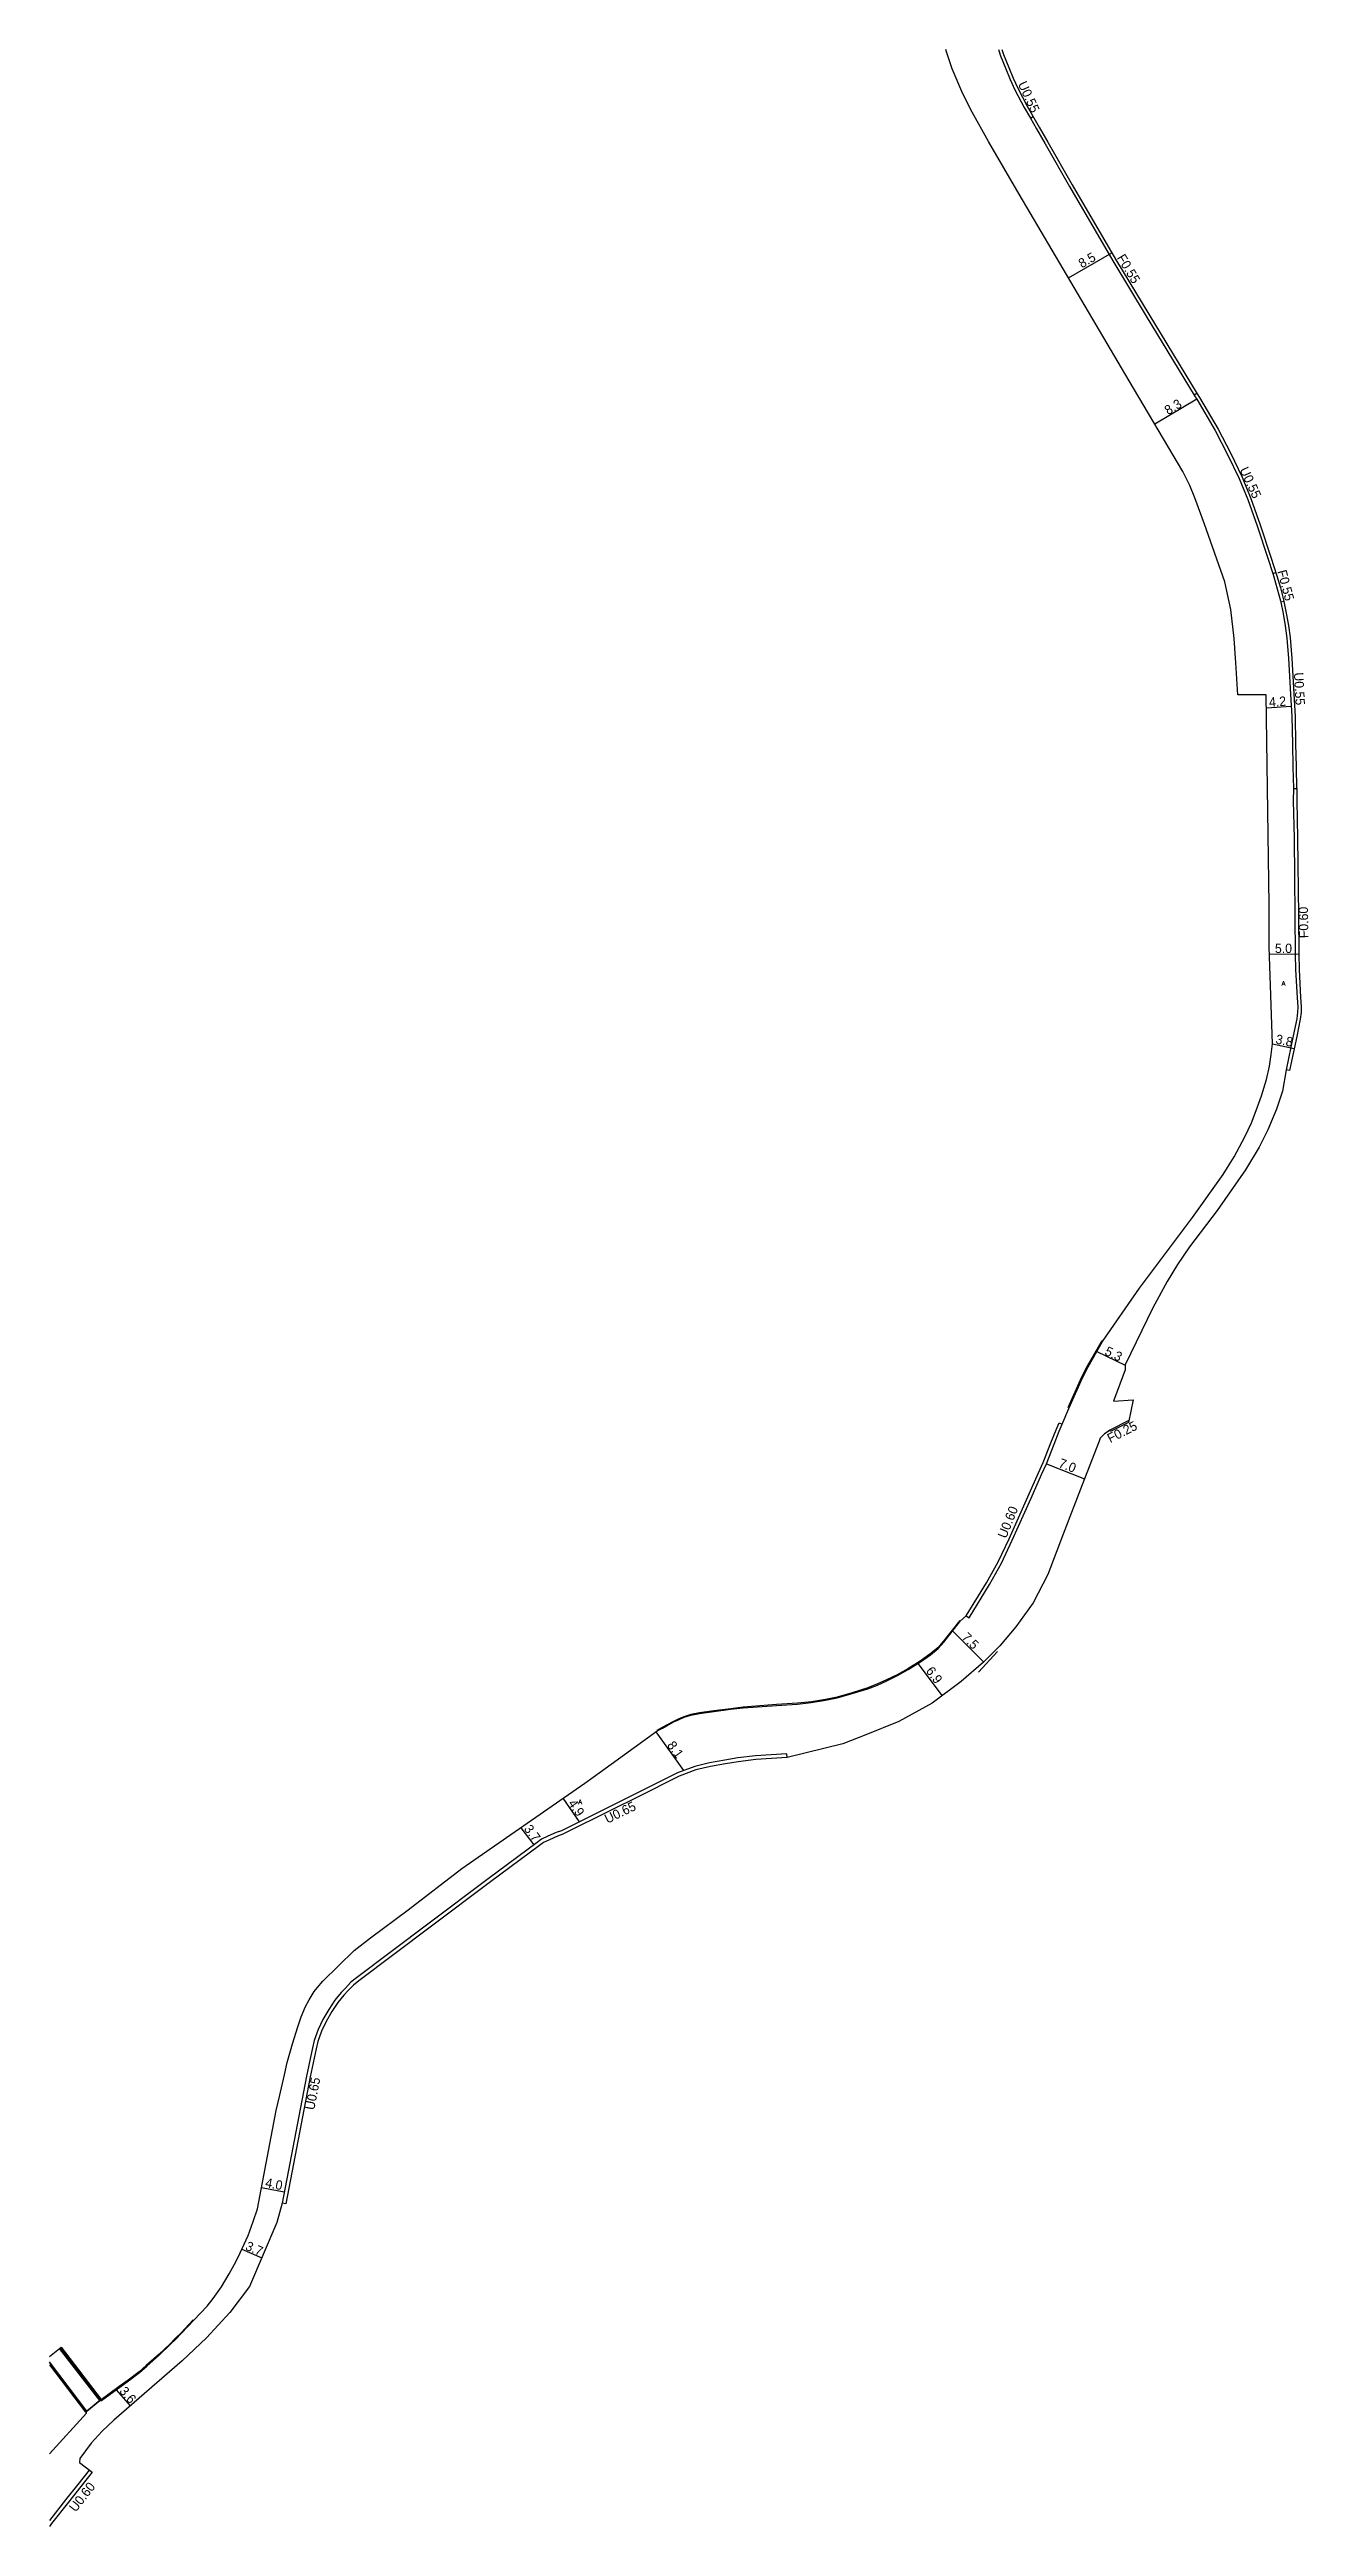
# Model space of a CAD drawing. Header units: metres. Extents: x -4000 to -2400, y -96000 to -93000.
# Drawn here: x -3200 to -2985.5, y -93421.9 to -93000 of the extents above; entities that cross this region are included whole.
import ezdxf

# ---------------------------------------------------------------- set-up
doc = ezdxf.new("R2010")
doc.units = ezdxf.units.M
doc.header["$LTSCALE"] = 2.5
for name, color, linetype in [('側溝・桝', 7, 'Continuous'), ('幅員', 7, 'Continuous'), ('歩道・分離帯・安全施設', 7, 'Continuous'), ('舗装', 7, 'Continuous'), ('道路', 7, 'Continuous')]:
    doc.layers.add(name, color=color, linetype=linetype)
doc.styles.get("Standard").update_dxf_attribs({"font": ''})
doc.styles.add('YOKO_DECO', font='txt.shx', dxfattribs={"bigfont": 'extfont.shx'})
doc.styles.get('Standard').set_extended_font_data('@MS PGothic')

msp = doc.modelspace()

# ---------------------------------------------------------------- texts
at = {"layer": '側溝・桝'}
for s, rotation, p in [('U0.55', 295, (-3035.09, -93005.87)), ('F0.55', 301, (-3018.24, -93035.46)), ('U0.55', 295, (-2997.33, -93071.57)), ('F0.55', 285, (-2990.87, -93088.88)), ('U0.55', 273, (-2988.03, -93106.14)), ('F0.60', 91, (-2985.55, -93151.36)), ('F0.25', 27, (-3019.31, -93237.4)), ('U0.60', 68, (-3037.06, -93253.73)), ('U0.65', 26, (-3104.96, -93302.23)), ('U0.65', 79, (-3154.92, -93351.07)), ('U0.60', 52, (-3195.54, -93419.58))]:
    msp.add_text(s, height=1.6, rotation=rotation, dxfattribs=at).set_placement(p)
at = {"layer": '幅員'}
for s, rotation, p in [('8.5', 30, (-3024.14, -93037.29)), ('8.3', 31, (-3009.46, -93062.3)), ('4.2', 4, (-2992.21, -93111.97)), ('3.8', 348, (-2991.24, -93169.29)), ('5.3', 334, (-3020.4, -93222.27)), ('7.0', 339, (-3028.24, -93241.42)), ('7.5', 315, (-3044.72, -93270.6)), ('6.9', 307, (-3050.81, -93276.21)), ('8.1', 306, (-3094.89, -93288.87)), ('4.9', 305, (-3111.75, -93298.76)), ('3.7', 307, (-3119.27, -93303.12)), ('4.0', 349, (-3163.34, -93364.1)), ('3.7', 337, (-3166.76, -93374.74)), ('3.6', 311, (-3188.21, -93398.94))]:
    msp.add_text(s, height=1.6, rotation=rotation, dxfattribs=at).set_placement(p)
msp.add_text('5.0', height=1.6, dxfattribs=at).set_placement((-2991.26, -93153.9))
at = {"layer": '舗装', "style": 'YOKO_DECO'}
for p in [(-2990.09, -93159.46, 285.07), (-3109.9, -93298.86, 274.8)]:
    msp.add_text('A', height=0.75, dxfattribs=at).set_placement(p)

# ---------------------------------------------------------------- linework, layer by layer
at = {"layer": '側溝・桝'}
for points in [[(-3038.37, -93000), (-3037.99, -93001.06), (-3037.11, -93003.29), (-3036.35, -93005.08), (-3035.54, -93006.84), (-3033.95, -93009.9), (-3032.92, -93011.7), (-3032.45, -93011.42)], [(-3032.92, -93011.7), (-3031.9, -93013.48), (-3030.41, -93016.04), (-3026.25, -93023.34), (-3018.89, -93036), (-3013.19, -93045.39), (-3005.02, -93058.86)], [(-3004.55, -93058.57), (-3005.02, -93058.86), (-3004.97, -93058.96), (-3004.59, -93059.56), (-3001.42, -93064.92), (-2999.32, -93068.96), (-2997.35, -93073.09), (-2995.89, -93076.67), (-2994.31, -93081.11), (-2992.47, -93086.66), (-2991.63, -93089.25), (-2991.11, -93089.08)], [(-2991.63, -93089.25), (-2991.45, -93089.8), (-2990.86, -93091.86), (-2990.32, -93093.89), (-2990.27, -93094.15)], [(-2989.73, -93094.04), (-2990.27, -93094.15), (-2989.88, -93096.09), (-2989.51, -93098.17), (-2989.23, -93100.24), (-2988.95, -93103.75), (-2988.61, -93109.78), (-2988.36, -93113.63), (-2988.29, -93118.29), (-2988.22, -93122.23), (-2988.11, -93125.89), (-2987.56, -93125.89)], [(-2988.11, -93125.89), (-2988.13, -93128), (-2987.99, -93134.32), (-2987.86, -93147.5), (-2987.81, -93154.09), (-2987.75, -93156.71), (-2987.49, -93161.53), (-2987.38, -93163.05), (-2987.4, -93163.98), (-2987.54, -93165.1), (-2988.13, -93167.98), (-2989.34, -93173.8)], [(-3043.85, -93266.81), (-3043.35, -93267.12), (-3039.86, -93261.49), (-3037.86, -93257.86), (-3036.01, -93253.93), (-3032.8, -93246.78), (-3031.01, -93242.71), (-3030.19, -93240.93), (-3028.86, -93237.57), (-3027.99, -93235.37), (-3027.49, -93234.15)], [(-3016.15, -93233.54), (-3019.36, -93235.19)], [(-3074.37, -93290.94), (-3074.41, -93290.29), (-3079.77, -93290.64), (-3082.77, -93291.02), (-3084.98, -93291.38), (-3087.57, -93291.85), (-3090.09, -93292.44), (-3093.02, -93293.54), (-3100.17, -93297.13), (-3104.51, -93299.27), (-3112.79, -93303.4), (-3113.69, -93303.7), (-3115.1, -93304.36), (-3116.19, -93304.86), (-3116.93, -93305.39), (-3125.27, -93311.62), (-3135.54, -93319.31), (-3147.72, -93328.47), (-3148.65, -93329.23), (-3149.61, -93330.2), (-3150.34, -93330.99), (-3151.41, -93332.29), (-3152.44, -93333.84), (-3153.44, -93335.57), (-3154.26, -93337.28), (-3154.9, -93339.15), (-3155.23, -93340.39), (-3156.24, -93345.19), (-3160.38, -93366.83)], [(-3193.23, -93412.31), (-3195.16, -93414.75), (-3197.26, -93417.4), (-3200, -93420.9)]]:
    msp.add_lwpolyline(points, dxfattribs=at)
at = {"layer": '幅員'}
for points in [[(-3026.42, -93038.9), (-3019.06, -93034.62)], [(-3004.59, -93059.56), (-3011.74, -93063.79)], [(-2992.7, -93112.11), (-2988.48, -93111.83)], [(-2992.23, -93154.1), (-2987.21, -93154.06)], [(-2991.7, -93169.37), (-2987.97, -93170.15)], [(-3021.58, -93221.77), (-3016.8, -93224.1)], [(-3030.19, -93240.93), (-3023.7, -93243.44)], [(-3046.17, -93269.36), (-3040.87, -93274.67)], [(-3052.1, -93274.93), (-3047.97, -93280.42)], [(-3091.96, -93293.14), (-3096.69, -93286.58)], [(-3109.74, -93301.88), (-3112.51, -93297.89)], [(-3119.71, -93302.89), (-3117.51, -93305.82)], [(-3163.9, -93364.2), (-3160.02, -93364.94)], [(-3167.25, -93374.69), (-3163.85, -93376.15)], [(-3188.65, -93398.66), (-3186.26, -93401.4)]]:
    msp.add_lwpolyline(points, dxfattribs=at)
at = {"layer": '歩道・分離帯・安全施設'}
for points in [[(-3020.76, -93219.94), (-3023.22, -93224.27), (-3024.19, -93226.15), (-3026.56, -93231.38)], [(-3044.95, -93267.57), (-3047.77, -93271.2), (-3048.7, -93272.24), (-3050.03, -93273.36), (-3051.71, -93274.5), (-3053.82, -93275.81), (-3055.63, -93276.83), (-3057.43, -93277.71), (-3058.97, -93278.41), (-3060.63, -93279.07), (-3063.28, -93279.92), (-3065.83, -93280.64), (-3067.84, -93281.05), (-3070.23, -93281.44), (-3072.59, -93281.7), (-3076.19, -93281.93), (-3081.82, -93282.37), (-3083.97, -93282.62), (-3086.85, -93283.01), (-3089.3, -93283.34), (-3090.76, -93283.61), (-3091.94, -93284), (-3092.9, -93284.39), (-3093.84, -93284.84), (-3095.63, -93285.83), (-3096.53, -93286.34)], [(-3041.75, -93276.42), (-3038.53, -93272.87)], [(-3175.52, -93386.73), (-3177.59, -93388.95), (-3178.59, -93389.93), (-3179.53, -93390.84), (-3181.34, -93392.58), (-3183.55, -93394.53), (-3184.75, -93395.56), (-3186.61, -93397), (-3188.13, -93398.06), (-3191.19, -93400.36)], [(-3191.43, -93400.31), (-3198.07, -93391.6)], [(-3200, -93394.02), (-3193.81, -93402.24)]]:
    msp.add_lwpolyline(points, dxfattribs=at)
at = {"layer": '舗装'}
for points in [[(-3200, -93392.96), (-3198.28, -93391.58)], [(-3193.63, -93402.27), (-3191.43, -93400.48)]]:
    msp.add_lwpolyline(points, dxfattribs=at)
at = {"layer": '道路'}
for points in [[(-3198.28, -93391.58), (-3191.43, -93400.48), (-3191.13, -93400.45), (-3188.01, -93398.19), (-3186.53, -93397.14), (-3184.68, -93395.69), (-3183.43, -93394.63), (-3181.27, -93392.67), (-3179.47, -93390.94), (-3178.5, -93390.02), (-3177.5, -93389.02), (-3175.43, -93386.8), (-3173.16, -93384.39), (-3172.14, -93383.11), (-3170.71, -93381.08), (-3169.4, -93378.88), (-3168.29, -93376.85), (-3167.54, -93375.33), (-3166.19, -93372.36), (-3165.29, -93370), (-3164.6, -93367.82), (-3161.38, -93351.09), (-3160.84, -93348.68), (-3160, -93344.97), (-3159.52, -93342.91), (-3158.64, -93339.71), (-3157.7, -93336.83), (-3157.14, -93335.1), (-3156.41, -93333.36), (-3155.77, -93332.2), (-3154.9, -93330.81), (-3154.43, -93330.19), (-3153.44, -93329.02), (-3148.11, -93323.82), (-3145.3, -93321.66), (-3138.91, -93316.88), (-3129.77, -93309.87), (-3108.79, -93295.31), (-3106, -93293.28), (-3096.48, -93286.42), (-3095.6, -93285.92), (-3093.81, -93284.93), (-3092.87, -93284.5), (-3091.92, -93284.09), (-3090.74, -93283.71), (-3089.29, -93283.45), (-3086.85, -93283.11), (-3083.99, -93282.72), (-3081.82, -93282.45), (-3076.19, -93282.05), (-3072.6, -93281.85), (-3070.24, -93281.59), (-3067.84, -93281.19), (-3065.81, -93280.79), (-3063.25, -93280.05), (-3060.6, -93279.23), (-3058.96, -93278.6), (-3057.37, -93277.87), (-3055.55, -93276.98), (-3053.74, -93275.95), (-3051.62, -93274.63), (-3049.94, -93273.46), (-3048.62, -93272.34), (-3047.69, -93271.29), (-3044.83, -93267.65), (-3043.85, -93266.81), (-3040.37, -93261.19), (-3038.39, -93257.59), (-3036.54, -93253.69), (-3033.34, -93246.54), (-3031.55, -93242.47), (-3030.73, -93240.69), (-3029.41, -93237.35), (-3028.54, -93235.14), (-3028.03, -93233.92), (-3027.49, -93234.15), (-3026.37, -93231.46), (-3024.02, -93226.25), (-3023.06, -93224.38), (-3020.61, -93220.06), (-3014.35, -93210.99), (-3005.32, -93198.95), (-3000.1, -93191.64), (-2999.32, -93190.46), (-2998.19, -93188.61), (-2996.39, -93185.23), (-2995.28, -93182.85), (-2994.43, -93180.74), (-2993.55, -93178.23), (-2992.71, -93175.43), (-2992.19, -93173.17), (-2991.91, -93171.19), (-2991.7, -93169.37), (-2992.27, -93152.87), (-2992.27, -93145.66), (-2992.73, -93109.91), (-2997.56, -93109.93), (-2997.94, -93104.47), (-2998.21, -93100.31), (-2998.75, -93095.37), (-2999.78, -93090.67), (-3003.26, -93080.83), (-3004.88, -93076.37), (-3005.75, -93074.24), (-3006.95, -93071.88), (-3016.1, -93056.43), (-3034.81, -93024.66), (-3040.08, -93015.69), (-3042.85, -93010.64), (-3044.44, -93007.52), (-3046.27, -93003.29), (-3047.21, -93000.41), (-3047.31, -93000)], [(-3037.78, -93000), (-3037.48, -93000.86), (-3036.6, -93003.08), (-3035.85, -93004.85), (-3035.04, -93006.6), (-3033.47, -93009.64), (-3031.43, -93013.2), (-3029.93, -93015.77), (-3025.78, -93023.07), (-3018.42, -93035.72), (-3012.72, -93045.1), (-3004.5, -93058.67), (-3004.12, -93059.27), (-3000.94, -93064.65), (-2998.82, -93068.71), (-2996.85, -93072.87), (-2995.38, -93076.48), (-2993.79, -93080.94), (-2991.95, -93086.49), (-2990.93, -93089.64), (-2990.33, -93091.71), (-2989.78, -93093.76), (-2989.34, -93095.99), (-2988.97, -93098.09), (-2988.69, -93100.18), (-2988.4, -93103.71), (-2988.06, -93109.74), (-2987.81, -93113.61), (-2987.74, -93118.28), (-2987.67, -93122.21), (-2987.56, -93125.89), (-2987.51, -93125.89), (-2987.53, -93128), (-2987.39, -93134.31), (-2987.26, -93147.5), (-2987.21, -93154.08), (-2987.15, -93156.68), (-2986.89, -93161.49), (-2986.78, -93163.03), (-2986.81, -93164.02), (-2986.95, -93165.19), (-2987.54, -93168.1), (-2988.76, -93173.93), (-2989.34, -93173.8), (-2990, -93177.44), (-2990.98, -93180.48), (-2992.47, -93184.03), (-2993.95, -93186.98), (-2996.27, -93190.84), (-3001.08, -93197.78), (-3005.84, -93203.95), (-3007.87, -93206.98), (-3009.59, -93209.87), (-3012.05, -93214.34), (-3016.78, -93224.07), (-3016.8, -93224.88), (-3018.78, -93230.24), (-3015.41, -93230.03)], [(-3015.41, -93230.03), (-3016.21, -93233.86)], [(-3016.21, -93233.86), (-3019.25, -93235.41), (-3019.37, -93235.18), (-3019.86, -93235.5), (-3020.28, -93235.81), (-3020.66, -93236.14), (-3021.01, -93236.56), (-3021.23, -93237.04), (-3024.12, -93244.51), (-3027.34, -93252.92), (-3029.94, -93259.74), (-3032.45, -93264.6), (-3035.38, -93268.67), (-3038.1, -93271.91), (-3040.91, -93274.71), (-3044.71, -93277.97), (-3049.66, -93281.69), (-3055.31, -93284.82), (-3060.96, -93287.09), (-3064.86, -93288.59), (-3074.37, -93290.94), (-3079.7, -93291.28), (-3082.68, -93291.66), (-3084.87, -93292.02), (-3087.43, -93292.48), (-3089.9, -93293.06), (-3092.76, -93294.14), (-3099.87, -93297.71), (-3104.22, -93299.85), (-3112.54, -93304.01), (-3113.45, -93304.31), (-3114.82, -93304.95), (-3115.86, -93305.43), (-3116.55, -93305.91), (-3124.88, -93312.14), (-3135.15, -93319.83), (-3147.32, -93328.98), (-3148.21, -93329.71), (-3149.14, -93330.65), (-3149.85, -93331.42), (-3150.88, -93332.68), (-3151.89, -93334.19), (-3152.87, -93335.88), (-3153.66, -93337.53), (-3154.27, -93339.34), (-3154.6, -93340.54), (-3155.6, -93345.32), (-3159.74, -93366.95), (-3160.38, -93366.83), (-3161.29, -93370.14), (-3165.94, -93381.06), (-3169.26, -93385.5), (-3173.27, -93389.78), (-3177.42, -93393.73), (-3189.07, -93403.83), (-3191.03, -93405.66), (-3192.91, -93407.76), (-3194.83, -93410.34), (-3194.89, -93411.01), (-3192.76, -93412.68), (-3194.69, -93415.13)], [(-3200, -93392.96), (-3198.28, -93391.58)], [(-3200, -93392.96), (-3198.28, -93391.58), (-3191.43, -93400.48), (-3193.63, -93402.27)], [(-3193.63, -93402.27), (-3200, -93393.86)], [(-3200, -93409.54), (-3193.7, -93402.62), (-3193.63, -93402.27), (-3200, -93393.86)], [(-3193.63, -93402.27), (-3200, -93393.86)], [(-3200, -93394.37), (-3193.87, -93402.45), (-3193.63, -93402.27)], [(-3194.69, -93415.13), (-3196.79, -93417.77), (-3199.64, -93421.41), (-3200, -93421.92)]]:
    msp.add_lwpolyline(points, dxfattribs=at)
msp.add_lwpolyline([(-3191.43, -93400.48), (-3198.28, -93391.58), (-3198.03, -93391.39), (-3191.18, -93400.3)], close=True, dxfattribs=at)

msp.set_redraw_order([(e.dxf.handle, doc.entitydb.next_handle()) for e in msp.query("TEXT MTEXT ATTDEF DIMENSION ARC_DIMENSION")])  # texts and dimensions are drawn at this point

doc.saveas('drawing.dxf')
